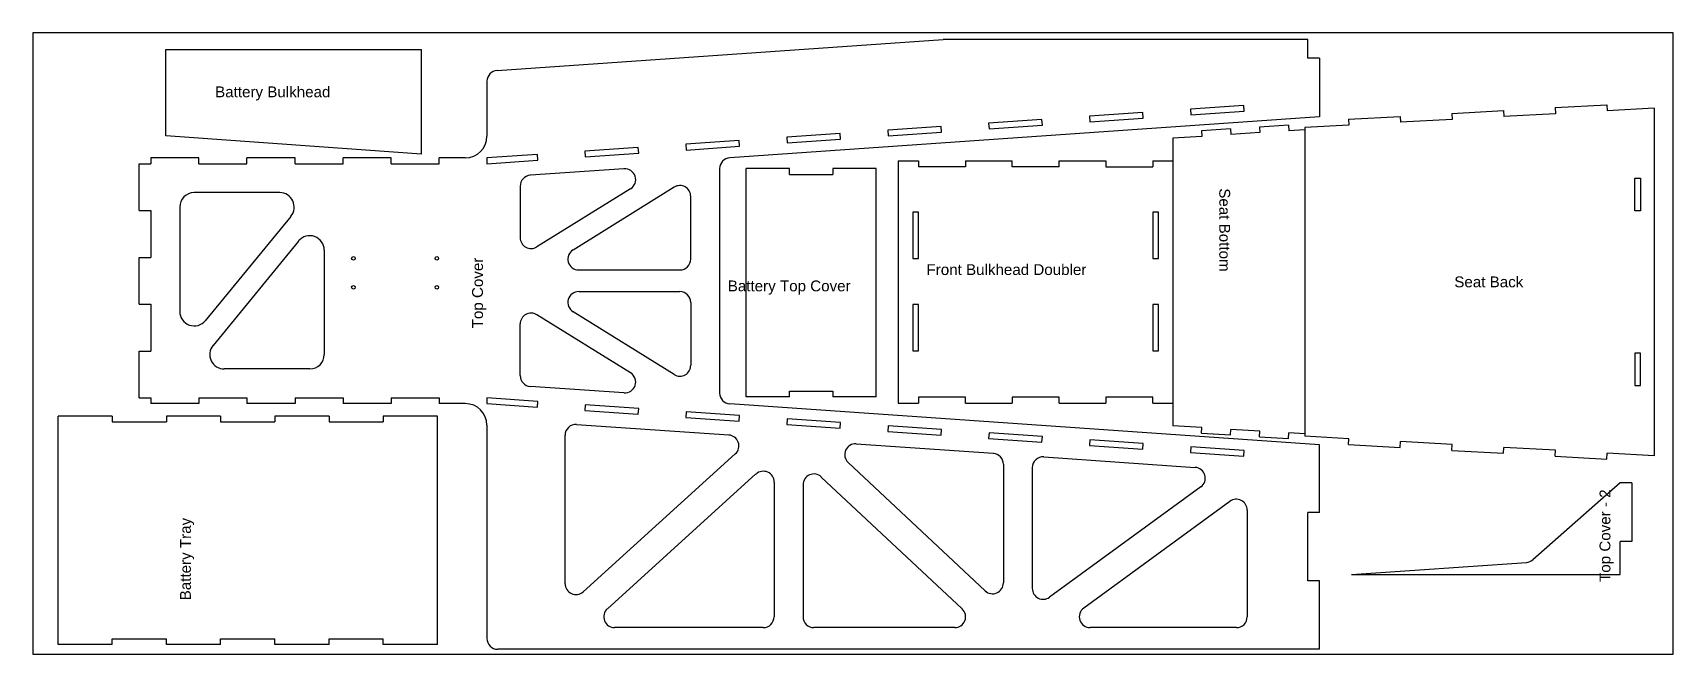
# Model space of a CAD drawing. Header units: millimetres. Extents: x -595 to -457, y 182 to 522.
# Drawn here: x -591.4 to -477.9, y 375 to 418 of the extents above; entities that cross this region are included whole.
import ezdxf

# ---------------------------------------------------------------- set-up
doc = ezdxf.new("R2010")
doc.units = ezdxf.units.MM
doc.header["$MEASUREMENT"] = 0
doc.layers.add('pic', color=7, linetype='Continuous')
doc.styles.get("Standard").update_dxf_attribs({"font": 'arial.ttf'})

msp = doc.modelspace()

# ---------------------------------------------------------------- texts
at = {"char_height": 0.75, "attachment_point": 1}
for s, heights, insert in [('Battery Bulkhead', [0], (-578.81, 414.3)), ('Front Bulkhead Doubler', [0.152], (-529.59, 402)), ('Battery Top Cover', [0], (-543.34, 400.87)), ('Seat Back', [0], (-493.07, 401.15))]:
    msp.add_mtext_dynamic_manual_height_columns(s, width=23.1831, gutter_width=1, heights=heights, dxfattribs=dict(at, insert=insert))
for s, insert, rotation in [('Seat Bottom', (-508.58, 407.25), 270), ('Top Cover', (-561.03, 397.56), 90), ('Top Cover - 2', (-483.02, 380.01), 90), ('Battery Tray', (-581.24, 378.74), 90)]:
    msp.add_mtext_dynamic_manual_height_columns(s, width=23.1831, gutter_width=1, heights=[0], dxfattribs=dict(at, insert=insert, rotation=rotation))

# ---------------------------------------------------------------- linework, layer by layer
at = {"color": 7, "linetype": 'Continuous', "lineweight": 25}
for p, q in [((-582.23, 410.87), (-582.23, 416.86)), ((-582.23, 416.86), (-564.53, 416.86)), ((-564.53, 409.61), (-564.53, 416.86)), ((-559.3, 415.4), (-528.43, 417.55)), ((-503.2, 416.25), (-503.2, 417.55)), ((-502.4, 416.25), (-503.2, 416.25)), ((-502.4, 416.25), (-502.4, 412.2)), ((-560, 414.66), (-560, 410.85)), ((-502.4, 412.2), (-543.2, 409.36)), ((-521.6, 412.01), (-525.29, 411.76)), ((-521.57, 411.61), (-521.6, 412.01)), ((-514.62, 412.5), (-518.31, 412.24)), ((-518.31, 412.24), (-518.28, 411.84)), ((-518.28, 411.84), (-514.59, 412.1)), ((-514.59, 412.1), (-514.62, 412.5)), ((-507.63, 412.98), (-511.32, 412.73)), ((-511.32, 412.73), (-511.3, 412.33)), ((-511.3, 412.33), (-507.61, 412.58)), ((-507.61, 412.58), (-507.63, 412.98)), ((-500.39, 412.03), (-496.81, 412.23)), ((-500.39, 412.03), (-500.37, 411.62)), ((-496.81, 412.23), (-496.79, 411.82)), ((-493.22, 412.01), (-496.79, 411.82)), ((-493.24, 412.43), (-489.67, 412.63)), ((-493.24, 412.43), (-493.22, 412.01)), ((-489.67, 412.63), (-489.64, 412.21)), ((-486.07, 412.41), (-489.64, 412.21)), ((-486.09, 412.83), (-482.52, 413.03)), ((-486.09, 412.83), (-486.07, 412.41)), ((-482.52, 413.03), (-482.49, 412.61)), ((-479.24, 412.8), (-482.49, 412.61)), ((-479.24, 412.8), (-479.24, 388.74)), ((-535.56, 411.04), (-539.26, 410.79)), ((-535.53, 410.64), (-535.56, 411.04)), ((-528.58, 411.53), (-532.27, 411.27)), ((-532.27, 411.27), (-532.25, 410.87)), ((-532.25, 410.87), (-528.55, 411.13)), ((-528.55, 411.13), (-528.58, 411.53)), ((-525.29, 411.76), (-525.26, 411.36)), ((-525.26, 411.36), (-521.57, 411.61)), ((-508.56, 411.36), (-510.56, 411.23)), ((-510.56, 411.23), (-510.54, 410.84)), ((-508.56, 411.36), (-508.53, 410.97)), ((-506.53, 411.1), (-508.53, 410.97)), ((-504.55, 411.61), (-506.55, 411.48)), ((-506.55, 411.48), (-506.53, 411.1)), ((-504.55, 411.61), (-504.52, 411.22)), ((-503.4, 411.29), (-504.52, 411.22)), ((-500.37, 411.62), (-503.4, 411.45)), ((-503.4, 411.45), (-503.4, 390.09)), ((-564.53, 409.61), (-582.23, 410.87)), ((-549.53, 410.07), (-553.22, 409.82)), ((-553.22, 409.82), (-553.2, 409.42)), ((-549.5, 409.67), (-549.53, 410.07)), ((-542.54, 410.56), (-546.24, 410.3)), ((-546.24, 410.3), (-546.21, 409.9)), ((-546.21, 409.9), (-542.52, 410.16)), ((-542.52, 410.16), (-542.54, 410.56)), ((-539.26, 410.79), (-539.23, 410.39)), ((-539.23, 410.39), (-535.53, 410.64)), ((-510.54, 410.84), (-512.54, 410.72)), ((-512.54, 410.72), (-512.54, 390.82)), ((-584.06, 408.95), (-583.26, 408.95)), ((-584.06, 405.71), (-584.06, 408.95)), ((-579.93, 409.35), (-583.26, 409.35)), ((-583.26, 409.35), (-583.26, 408.95)), ((-579.93, 408.95), (-579.93, 409.35)), ((-579.93, 408.95), (-576.61, 408.95)), ((-573.28, 409.35), (-576.61, 409.35)), ((-576.61, 408.95), (-576.61, 409.35)), ((-573.28, 408.95), (-573.28, 409.35)), ((-573.28, 408.95), (-569.95, 408.95)), ((-566.62, 409.35), (-569.95, 409.35)), ((-569.95, 408.95), (-569.95, 409.35)), ((-566.62, 408.95), (-566.62, 409.35)), ((-566.62, 408.95), (-563.3, 408.95)), ((-561.5, 409.35), (-563.3, 409.35)), ((-563.3, 408.95), (-563.3, 409.35)), ((-556.51, 409.59), (-560, 409.35)), ((-560, 409.35), (-560, 408.95)), ((-560, 408.95), (-556.48, 409.19)), ((-550.52, 408.6), (-557, 408.15)), ((-556.48, 409.19), (-556.51, 409.59)), ((-553.2, 409.42), (-549.5, 409.67)), ((-543.9, 408.61), (-543.9, 393.08)), ((-539.06, 408.61), (-542.06, 408.61)), ((-542.06, 392.81), (-542.06, 408.61)), ((-539.06, 408.21), (-539.06, 408.61)), ((-533.06, 408.61), (-536.06, 408.61)), ((-536.06, 408.61), (-536.06, 408.21)), ((-533.06, 392.81), (-533.06, 408.61)), ((-531.54, 409.14), (-530.14, 409.14)), ((-530.14, 409.14), (-530.14, 408.74)), ((-526.9, 408.74), (-530.14, 408.74)), ((-526.9, 409.14), (-526.9, 408.74)), ((-526.9, 409.14), (-523.66, 409.14)), ((-523.66, 408.74), (-523.66, 409.14)), ((-520.42, 408.74), (-523.66, 408.74)), ((-520.42, 409.14), (-517.18, 409.14)), ((-520.42, 408.74), (-520.42, 409.14)), ((-517.18, 409.14), (-517.18, 408.74)), ((-517.18, 408.74), (-513.94, 408.74)), ((-513.94, 409.14), (-512.54, 409.14)), ((-513.94, 409.14), (-513.94, 408.74)), ((-539.06, 408.21), (-536.06, 408.21)), ((-480.57, 405.69), (-480.57, 407.94)), ((-480.57, 407.94), (-480.19, 407.94)), ((-480.19, 407.94), (-480.19, 405.69)), ((-574.34, 406.95), (-580.26, 406.95)), ((-557.7, 407.4), (-557.7, 403.83)), ((-550.07, 407.22), (-556.55, 403.19)), ((-547.04, 407.33), (-554.04, 402.98)), ((-545.9, 402.35), (-545.9, 406.69)), ((-584.06, 405.71), (-583.26, 405.71)), ((-583.26, 405.71), (-583.26, 402.47)), ((-581.26, 405.95), (-581.26, 398.73)), ((-573.57, 405.31), (-579.49, 398.09)), ((-530.54, 405.6), (-530.54, 402.4)), ((-530.14, 405.6), (-530.54, 405.6)), ((-530.14, 402.4), (-530.14, 405.6)), ((-513.94, 405.6), (-513.94, 402.4)), ((-513.54, 405.6), (-513.94, 405.6)), ((-513.54, 402.4), (-513.54, 405.6)), ((-480.19, 405.69), (-480.57, 405.69)), ((-573.03, 403.6), (-578.95, 396.38)), ((-571.26, 402.97), (-571.26, 395.75)), ((-584.06, 402.47), (-583.26, 402.47)), ((-584.06, 399.23), (-584.06, 402.47)), ((-530.54, 402.4), (-530.14, 402.4)), ((-513.94, 402.4), (-513.54, 402.4)), ((-553.65, 401.6), (-546.65, 401.6)), ((-553.65, 400.1), (-546.65, 400.1)), ((-584.06, 399.23), (-583.26, 399.23)), ((-583.26, 399.23), (-583.26, 395.99)), ((-550.07, 394.48), (-556.55, 398.5)), ((-547.04, 394.36), (-554.04, 398.71)), ((-545.9, 399.35), (-545.9, 395)), ((-530.54, 399.2), (-530.54, 396)), ((-530.14, 399.2), (-530.54, 399.2)), ((-530.14, 396), (-530.14, 399.2)), ((-513.94, 399.2), (-513.94, 396)), ((-513.54, 399.2), (-513.94, 399.2)), ((-513.54, 396), (-513.54, 399.2)), ((-557.7, 394.29), (-557.7, 397.86)), ((-584.06, 395.99), (-583.26, 395.99)), ((-584.06, 392.75), (-584.06, 395.99)), ((-530.54, 396), (-530.14, 396)), ((-513.94, 396), (-513.54, 396)), ((-480.19, 395.85), (-480.57, 395.85)), ((-480.57, 395.85), (-480.57, 393.6)), ((-480.19, 393.6), (-480.19, 395.85)), ((-572.26, 394.75), (-578.18, 394.75)), ((-584.06, 392.75), (-583.26, 392.75)), ((-583.26, 392.75), (-583.26, 392.35)), ((-579.93, 392.75), (-576.61, 392.75)), ((-579.93, 392.75), (-579.93, 392.35)), ((-576.61, 392.75), (-576.61, 392.35)), ((-573.28, 392.75), (-573.28, 392.35)), ((-573.28, 392.75), (-569.95, 392.75)), ((-569.95, 392.75), (-569.95, 392.35)), ((-566.62, 392.75), (-566.62, 392.35)), ((-566.62, 392.75), (-563.3, 392.75)), ((-563.3, 392.75), (-563.3, 392.35)), ((-556.48, 392.5), (-560, 392.75)), ((-560, 392.75), (-560, 392.35)), ((-550.52, 393.09), (-557, 393.54)), ((-539.06, 392.81), (-542.06, 392.81)), ((-539.06, 392.81), (-539.06, 393.21)), ((-539.06, 393.21), (-536.06, 393.21)), ((-536.06, 393.21), (-536.06, 392.81)), ((-533.06, 392.81), (-536.06, 392.81)), ((-530.14, 392.79), (-530.14, 392.39)), ((-526.9, 392.79), (-530.14, 392.79)), ((-526.9, 392.39), (-526.9, 392.79)), ((-523.66, 392.79), (-523.66, 392.39)), ((-520.42, 392.79), (-523.66, 392.79)), ((-520.42, 392.39), (-520.42, 392.79)), ((-517.18, 392.79), (-517.18, 392.39)), ((-513.94, 392.79), (-517.18, 392.79)), ((-513.94, 392.39), (-513.94, 392.79)), ((-480.57, 393.6), (-480.19, 393.6)), ((-579.93, 392.35), (-583.26, 392.35)), ((-573.28, 392.35), (-576.61, 392.35)), ((-566.62, 392.35), (-569.95, 392.35)), ((-561.5, 392.35), (-563.3, 392.35)), ((-560, 392.35), (-556.51, 392.1)), ((-556.51, 392.1), (-556.48, 392.5)), ((-553.2, 392.27), (-553.22, 391.88)), ((-553.22, 391.88), (-549.53, 391.62)), ((-549.5, 392.02), (-553.2, 392.27)), ((-549.53, 391.62), (-549.5, 392.02)), ((-546.21, 391.79), (-546.24, 391.39)), ((-542.52, 391.53), (-546.21, 391.79)), ((-502.4, 389.5), (-543.2, 392.33)), ((-531.54, 392.39), (-530.14, 392.39)), ((-526.9, 392.39), (-523.66, 392.39)), ((-520.42, 392.39), (-517.18, 392.39)), ((-513.94, 392.39), (-512.54, 392.39)), ((-585.93, 391.48), (-589.68, 391.48)), ((-589.68, 375.68), (-589.68, 391.48)), ((-585.93, 391.48), (-585.93, 391.08)), ((-585.93, 391.08), (-582.18, 391.08)), ((-578.43, 391.48), (-582.18, 391.48)), ((-582.18, 391.48), (-582.18, 391.08)), ((-578.43, 391.48), (-578.43, 391.08)), ((-578.43, 391.08), (-574.68, 391.08)), ((-570.93, 391.48), (-574.68, 391.48)), ((-574.68, 391.48), (-574.68, 391.08)), ((-570.93, 391.48), (-570.93, 391.08)), ((-570.93, 391.08), (-567.18, 391.08)), ((-563.43, 391.48), (-567.18, 391.48)), ((-567.18, 391.48), (-567.18, 391.08)), ((-563.43, 375.68), (-563.43, 391.48)), ((-560, 390.85), (-560, 376.1)), ((-553.8, 390.91), (-543.27, 390.18)), ((-546.24, 391.39), (-542.54, 391.13)), ((-542.54, 391.13), (-542.52, 391.53)), ((-539.23, 391.3), (-539.26, 390.91)), ((-539.26, 390.91), (-535.56, 390.65)), ((-535.53, 391.05), (-539.23, 391.3)), ((-535.56, 390.65), (-535.53, 391.05)), ((-532.25, 390.82), (-532.27, 390.42)), ((-528.55, 390.56), (-532.25, 390.82)), ((-528.58, 390.16), (-528.55, 390.56)), ((-510.54, 390.69), (-512.54, 390.82)), ((-510.56, 390.31), (-510.54, 390.69)), ((-508.56, 390.18), (-508.53, 390.57)), ((-506.53, 390.44), (-508.53, 390.57)), ((-506.55, 390.05), (-506.53, 390.44)), ((-554.6, 379.89), (-554.6, 390.16)), ((-534.45, 389.57), (-524.96, 388.91)), ((-532.27, 390.42), (-528.58, 390.16)), ((-525.26, 390.33), (-525.29, 389.94)), ((-525.29, 389.94), (-521.6, 389.68)), ((-521.57, 390.08), (-525.26, 390.33)), ((-521.6, 389.68), (-521.57, 390.08)), ((-518.28, 389.85), (-518.31, 389.45)), ((-518.31, 389.45), (-514.62, 389.19)), ((-514.59, 389.59), (-518.28, 389.85)), ((-514.62, 389.19), (-514.59, 389.59)), ((-511.3, 389.36), (-511.32, 388.97)), ((-507.61, 389.11), (-511.3, 389.36)), ((-510.56, 390.31), (-508.56, 390.18)), ((-506.55, 390.05), (-504.55, 389.93)), ((-504.55, 389.93), (-504.52, 390.32)), ((-503.4, 390.25), (-504.52, 390.32)), ((-500.37, 389.92), (-503.4, 390.09)), ((-502.4, 384.82), (-502.4, 389.5)), ((-500.39, 389.51), (-500.37, 389.92)), ((-500.39, 389.51), (-496.81, 389.31)), ((-496.81, 389.31), (-496.79, 389.72)), ((-493.22, 389.52), (-496.79, 389.72)), ((-493.24, 389.11), (-493.22, 389.52)), ((-489.67, 388.91), (-489.64, 389.32)), ((-486.07, 389.12), (-489.64, 389.32)), ((-542.82, 388.88), (-553.35, 379.33)), ((-525.53, 379.4), (-535.01, 388.27)), ((-521.46, 388.67), (-511, 387.94)), ((-511.32, 388.97), (-507.63, 388.71)), ((-507.63, 388.71), (-507.61, 389.11)), ((-493.24, 389.11), (-489.67, 388.91)), ((-486.09, 388.71), (-486.07, 389.12)), ((-486.09, 388.71), (-482.52, 388.51)), ((-482.52, 388.51), (-482.49, 388.92)), ((-479.24, 388.74), (-482.49, 388.92)), ((-541.39, 387.48), (-551.67, 378.15)), ((-527.12, 378.14), (-536.87, 387.27)), ((-524.27, 388.16), (-524.27, 379.94)), ((-522.27, 387.92), (-522.27, 379.56)), ((-540.13, 386.92), (-540.13, 377.6)), ((-538.13, 386.73), (-538.13, 377.6)), ((-510.61, 386.59), (-521.07, 378.95)), ((-481.59, 386.86), (-487.64, 381.54)), ((-480.79, 386.86), (-481.59, 386.86)), ((-480.79, 386.86), (-480.79, 382.81)), ((-508.59, 385.58), (-518.71, 378.2)), ((-507.4, 384.98), (-507.4, 377.6)), ((-503.2, 380.08), (-503.2, 384.82)), ((-502.4, 384.82), (-503.2, 384.82)), ((-481.59, 381.36), (-481.59, 382.81)), ((-480.79, 382.81), (-481.59, 382.81)), ((-500.18, 380.52), (-488.08, 381.36)), ((-481.59, 380.52), (-481.59, 381.36)), ((-502.4, 380.08), (-503.2, 380.08)), ((-502.4, 375.35), (-502.4, 380.08)), ((-540.88, 376.85), (-551.17, 376.85)), ((-527.63, 376.85), (-537.38, 376.85)), ((-508.15, 376.85), (-518.27, 376.85)), ((-585.93, 375.68), (-585.93, 376.08)), ((-585.93, 376.08), (-582.18, 376.08)), ((-582.18, 375.68), (-582.18, 376.08)), ((-578.43, 375.68), (-578.43, 376.08)), ((-578.43, 376.08), (-574.68, 376.08)), ((-574.68, 375.68), (-574.68, 376.08)), ((-570.93, 375.68), (-570.93, 376.08)), ((-570.93, 376.08), (-567.18, 376.08)), ((-567.18, 375.68), (-567.18, 376.08)), ((-585.93, 375.68), (-589.68, 375.68)), ((-578.43, 375.68), (-582.18, 375.68)), ((-570.93, 375.68), (-574.68, 375.68)), ((-563.43, 375.68), (-567.18, 375.68)), ((-502.4, 375.35), (-559.25, 375.35))]:
    msp.add_line(p, q, dxfattribs=at)
for p, q in [((-503.2, 417.55), (-528.43, 417.55)), ((-531.54, 409.14), (-531.54, 392.39)), ((-500.18, 380.52), (-481.59, 380.52))]:
    msp.add_line(p, q)
for centre in [(-569.24, 402.4), (-563.47, 402.4), (-569.24, 400.4), (-563.47, 400.4)]:
    msp.add_circle(centre, 0.125, dxfattribs=at)
for centre, radius, start, end in [((-559.25, 414.66), 0.75, 93.9748, 180), ((-561.5, 410.85), 1.5, 270, 360), ((-550.46, 407.85), 0.75, 301.8352, 93.9748), ((-543.15, 408.61), 0.75, 93.9748, 180), ((-556.95, 407.4), 0.75, 93.9748, 180), ((-580.26, 405.95), 1, 90, 180), ((-574.34, 405.95), 1, 320.6562, 90), ((-546.65, 406.69), 0.75, 0, 121.8352), ((-572.26, 402.97), 1, 0, 140.6562), ((-556.95, 403.83), 0.75, 180, 301.8352), ((-553.65, 402.35), 0.75, 121.8352, 270), ((-546.65, 402.35), 0.75, 270, 0), ((-553.65, 399.35), 0.75, 90, 238.1648), ((-546.65, 399.35), 0.75, 0, 90), ((-580.26, 398.73), 1, 180, 320.6562), ((-556.95, 397.86), 0.75, 58.1648, 180), ((-578.18, 395.75), 1, 140.6562, 270), ((-572.26, 395.75), 1, 270, 0), ((-546.65, 395), 0.75, 238.1648, 0), ((-556.95, 394.29), 0.75, 180, 266.0252), ((-550.46, 393.84), 0.75, 266.0252, 58.1648), ((-543.15, 393.08), 0.75, 180, 266.0252), ((-561.5, 390.85), 1.5, 0, 90), ((-553.85, 390.16), 0.75, 86.0252, 180), ((-543.32, 389.43), 0.75, 312.2013, 86.0252), ((-534.5, 388.82), 0.75, 86.0252, 226.8934), ((-525.02, 388.16), 0.75, 0, 86.0252), ((-521.52, 387.92), 0.75, 86.0252, 180), ((-540.88, 386.92), 0.75, 0, 132.2013), ((-537.38, 386.73), 0.75, 46.8934, 180), ((-511.05, 387.19), 0.75, 306.107, 86.0252), ((-508.15, 384.98), 0.75, 0, 126.107), ((-488.14, 382.11), 0.75, 273.9748, 311.2837), ((-553.85, 379.89), 0.75, 180, 312.2013), ((-525.02, 379.94), 0.75, 226.8934, 0), ((-521.52, 379.56), 0.75, 180, 306.107), ((-551.17, 377.6), 0.75, 132.2013, 270), ((-527.63, 377.6), 0.75, 270, 46.8934), ((-518.27, 377.6), 0.75, 126.107, 270), ((-540.88, 377.6), 0.75, 270, 0), ((-537.38, 377.6), 0.75, 180, 270), ((-508.15, 377.6), 0.75, 270, 0), ((-559.25, 376.1), 0.75, 180, 270)]:
    msp.add_arc(centre, radius, start, end, dxfattribs=at)
at = {"layer": 'pic', "color": 1}
msp.add_lwpolyline([(-591.42, 375.01), (-477.92, 375.01), (-477.92, 418.01), (-591.42, 418.01)], close=True, dxfattribs=at)

msp.set_redraw_order([(e.dxf.handle, doc.entitydb.next_handle()) for e in msp.query("TEXT MTEXT ATTDEF DIMENSION ARC_DIMENSION")])  # texts and dimensions are drawn at this point

doc.saveas('drawing.dxf')
